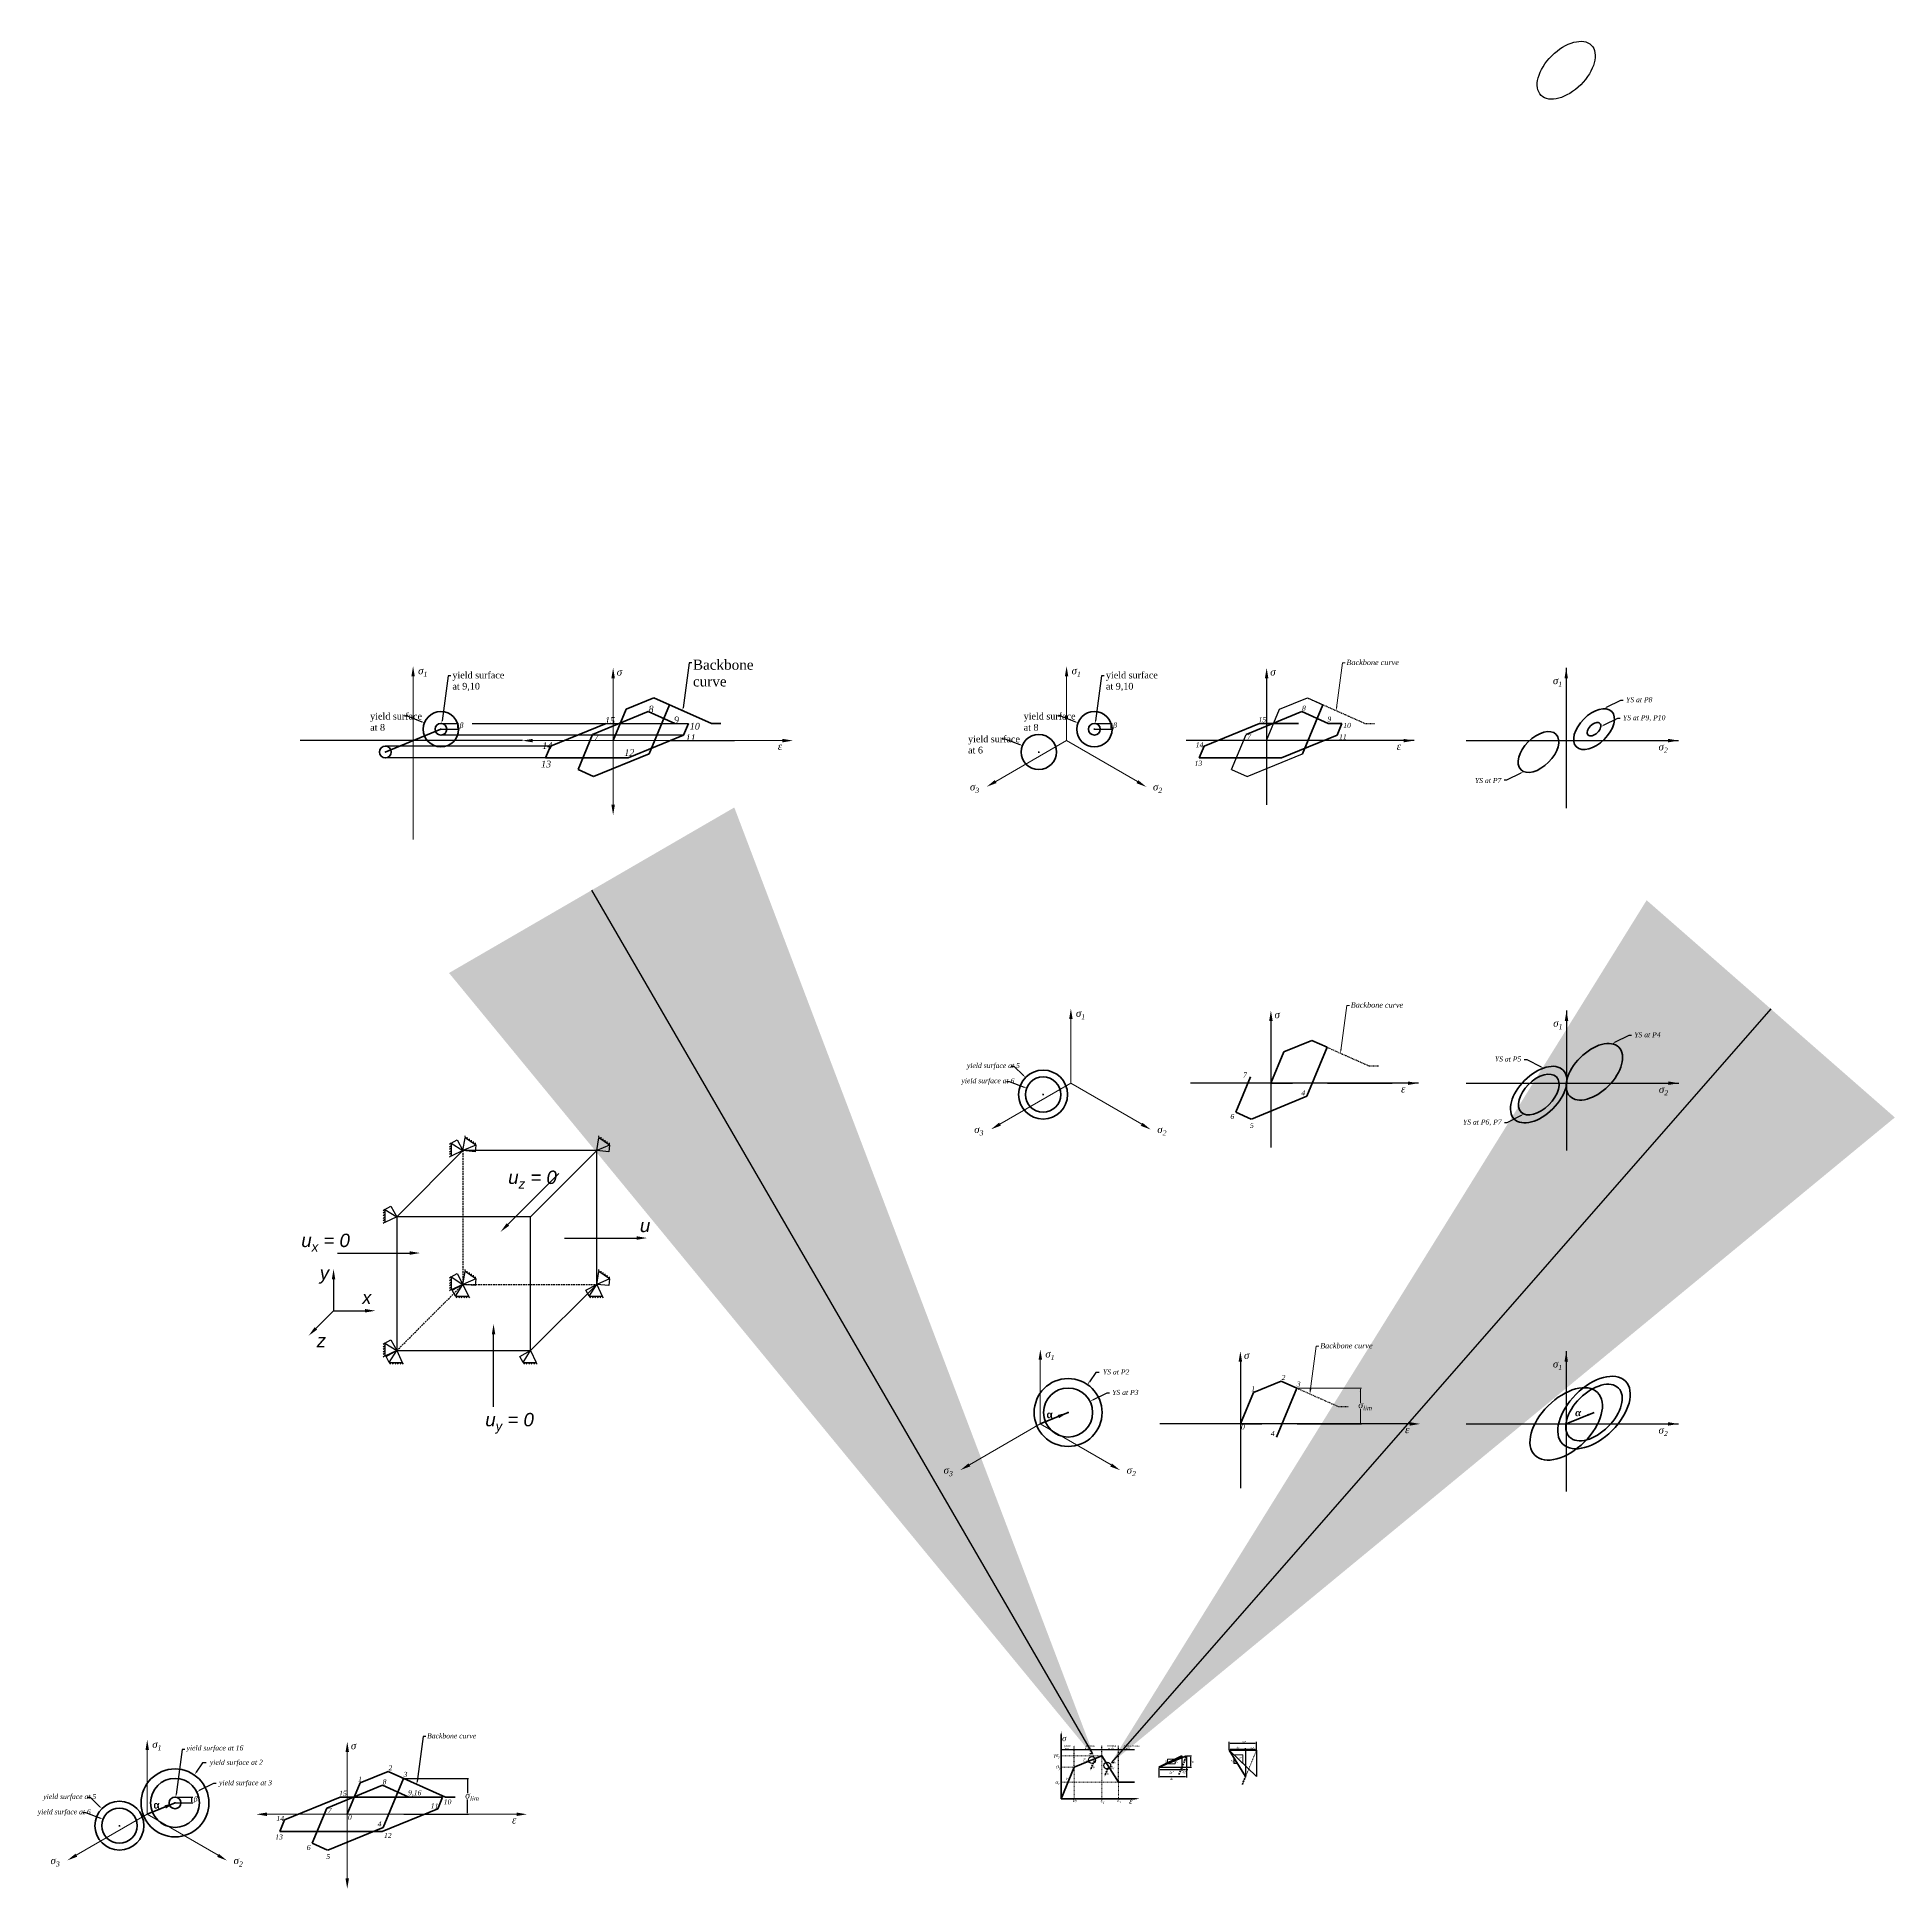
# Model space of a CAD drawing. Header units: inches. Extents: x -1038 to 587, y -1 to 567.
# Drawn here: x -16.4 to 261.4, y -0.7 to 276.1 of the extents above; entities that cross this region are included whole.
import ezdxf
from ezdxf import colors
from ezdxf.entities.mleader import LeaderData, LeaderLine
from ezdxf.math import Vec2, Vec3

# ---------------------------------------------------------------- set-up
doc = ezdxf.new("R2010")
doc.units = ezdxf.units.IN
doc.header["$MEASUREMENT"] = 0
doc.linetypes.add('DASHED2', pattern=[0.375, 0.25, -0.125])
doc.linetypes.add('DOT2', pattern=[0.125, 0, -0.125])
doc.styles.get("Standard").update_dxf_attribs({"font": 'timesi.ttf', "height": 0.5})

# ---------------------------------------------------------------- blocks, each defined once
blk = doc.blocks.new('*U7')
blk.add_line((0, 0), (0.2055530507552703, -0.2517981851443665))
blk = doc.blocks.new('*U8')
at = {"color": 0, "linetype": 'ByBlock', "lineweight": -2, "transparency": 16777216, "rotation": 270}
for p in [(45.54913603556682, 110.7803031798653), (45.54913603556682, 110.4026059021487), (45.54913603556682, 110.0249086244322), (45.54913603556682, 109.6472113467156), (45.54913603556682, 109.2695140689991), (45.54913603556682, 108.8918167912825)]:
    blk.add_blockref('*U7', p, dxfattribs=at)
blk = doc.blocks.new('*U9')
blk.add_line((0, 0), (0.2055530507552703, -0.2517981851443665))
blk = doc.blocks.new('*U10')
at = {"color": 0, "linetype": 'ByBlock', "lineweight": -2, "transparency": 16777216, "rotation": 270}
for p in [(35.64964109895516, 100.8808082432536), (35.64964109895516, 100.5031109655371), (35.64964109895516, 100.1254136878205), (35.64964109895516, 99.74771641010398), (35.64964109895516, 99.37001913238743), (35.64964109895516, 98.99232185467088)]:
    blk.add_blockref('*U9', p, dxfattribs=at)
blk = doc.blocks.new('*U11')
blk.add_line((0, 0), (0.2055530507552703, -0.2517981851443665))
blk = doc.blocks.new('*U12')
at = {"color": 0, "linetype": 'ByBlock', "lineweight": -2, "transparency": 16777216, "rotation": 270}
for p in [(35.64964109895516, 80.88080824325363), (35.64964109895516, 80.50311096553708), (35.64964109895516, 80.12541368782053), (35.64964109895516, 79.74771641010398), (35.64964109895516, 79.37001913238743), (35.64964109895516, 78.99232185467088)]:
    blk.add_blockref('*U11', p, dxfattribs=at)
blk = doc.blocks.new('*U13')
blk.add_line((0, 0), (0.2055530507552703, -0.2517981851443665))
blk = doc.blocks.new('*U14')
at = {"color": 0, "linetype": 'ByBlock', "lineweight": -2, "transparency": 16777216, "rotation": 270}
for p in [(45.54913603556682, 90.78030317986529), (45.54913603556682, 90.40260590214874), (45.54913603556682, 90.02490862443219), (45.54913603556682, 89.64721134671564), (45.54913603556682, 89.26951406899909), (45.54913603556682, 88.89181679128254)]:
    blk.add_blockref('*U13', p, dxfattribs=at)
blk = doc.blocks.new('*U15')
blk.add_line((0, 0), (0.2055530507552703, -0.2517981851443665))
blk = doc.blocks.new('*U16')
at = {"color": 0, "linetype": 'ByBlock', "lineweight": -2, "transparency": 16777216, "rotation": 270}
for p in [(86.80710453716301, 102.5677874198586), (86.80710453716301, 102.190090142142), (86.80710453716301, 101.8123928644255), (86.80710453716301, 101.4346955867089), (86.80710453716301, 101.0569983089924), (86.80710453716301, 100.6793010312758)]:
    blk.add_blockref('*U15', p, dxfattribs=at)
blk = doc.blocks.new('*U17')
blk.add_line((0, 0), (0.2055530507552703, -0.2517981851443665))
blk = doc.blocks.new('*U18')
at = {"color": 0, "linetype": 'ByBlock', "lineweight": -2, "transparency": 16777216, "rotation": 270}
for p in [(86.80710453716301, 102.5677874198586), (86.80710453716301, 102.190090142142), (86.80710453716301, 101.8123928644255), (86.80710453716301, 101.4346955867089), (86.80710453716301, 101.0569983089924), (86.80710453716301, 100.6793010312758)]:
    blk.add_blockref('*U17', p, dxfattribs=at)
blk = doc.blocks.new('*U19')
blk.add_line((0, 0), (0.2055530507552703, -0.2517981851443665))
blk = doc.blocks.new('*U20')
at = {"color": 0, "linetype": 'ByBlock', "lineweight": -2, "transparency": 16777216, "rotation": 270}
for p in [(86.80710453716301, 102.5677874198586), (86.80710453716301, 102.190090142142), (86.80710453716301, 101.8123928644255), (86.80710453716301, 101.4346955867089), (86.80710453716301, 101.0569983089924), (86.80710453716301, 100.6793010312758)]:
    blk.add_blockref('*U19', p, dxfattribs=at)
blk = doc.blocks.new('*U21')
blk.add_line((0, 0), (0.2055530507552703, -0.2517981851443665))
blk = doc.blocks.new('*U22')
at = {"color": 0, "linetype": 'ByBlock', "lineweight": -2, "transparency": 16777216, "rotation": 270}
for p in [(86.80710453716301, 102.5677874198586), (86.80710453716301, 102.190090142142), (86.80710453716301, 101.8123928644255), (86.80710453716301, 101.4346955867089), (86.80710453716301, 101.0569983089924), (86.80710453716301, 100.6793010312758)]:
    blk.add_blockref('*U21', p, dxfattribs=at)
blk = doc.blocks.new('*U23')
blk.add_line((0, 0), (0.2055530507552703, -0.2517981851443665))
blk = doc.blocks.new('*U24')
at = {"color": 0, "linetype": 'ByBlock', "lineweight": -2, "transparency": 16777216, "rotation": 270}
for p in [(101.3759971690367, 102.5677874198586), (101.3759971690367, 102.190090142142), (101.3759971690367, 101.8123928644255), (101.3759971690367, 101.4346955867089), (101.3759971690367, 101.0569983089924), (101.3759971690367, 100.6793010312758)]:
    blk.add_blockref('*U23', p, dxfattribs=at)
blk = doc.blocks.new('*U25')
blk.add_line((0, 0), (0.2055530507552703, -0.2517981851443665))
blk = doc.blocks.new('*U26')
at = {"color": 0, "linetype": 'ByBlock', "lineweight": -2, "transparency": 16777216, "rotation": 270}
for p in [(101.3759971690367, 102.5677874198586), (101.3759971690367, 102.190090142142), (101.3759971690367, 101.8123928644255), (101.3759971690367, 101.4346955867089), (101.3759971690367, 101.0569983089924), (101.3759971690367, 100.6793010312758)]:
    blk.add_blockref('*U25', p, dxfattribs=at)
blk = doc.blocks.new('*U27')
blk.add_line((0, 0), (0.2055530507552703, -0.2517981851443665))
blk = doc.blocks.new('*U28')
at = {"color": 0, "linetype": 'ByBlock', "lineweight": -2, "transparency": 16777216, "rotation": 270}
for p in [(101.3759971690367, 102.5677874198586), (101.3759971690367, 102.190090142142), (101.3759971690367, 101.8123928644255), (101.3759971690367, 101.4346955867089), (101.3759971690367, 101.0569983089924), (101.3759971690367, 100.6793010312758)]:
    blk.add_blockref('*U27', p, dxfattribs=at)
blk = doc.blocks.new('*U29')
blk.add_line((0, 0), (0.2055530507552703, -0.2517981851443665))
blk = doc.blocks.new('*U30')
at = {"color": 0, "linetype": 'ByBlock', "lineweight": -2, "transparency": 16777216, "rotation": 270}
for p in [(101.3759971690367, 102.5677874198586), (101.3759971690367, 102.190090142142), (101.3759971690367, 101.8123928644255), (101.3759971690367, 101.4346955867089), (101.3759971690367, 101.0569983089924), (101.3759971690367, 100.6793010312758)]:
    blk.add_blockref('*U29', p, dxfattribs=at)

msp = doc.modelspace()

# ---------------------------------------------------------------- linework, layer by layer
for p, q in [((45.09275145172637, 180.6574333413583), (44.18414385417836, 173.9339568494152)), ((45.49275145172638, 180.6574333413583), (45.09275145172637, 180.6574333413583)), ((81.13028069623175, 182.5728994680742), (80.22167309868374, 175.8494229761312)), ((81.53028069623176, 182.5728994680742), (81.13028069623175, 182.5728994680742)), ((142.8206782638999, 180.6574333413583), (141.9120706663518, 173.9339568494152)), ((143.2206782638999, 180.6574333413583), (142.8206782638999, 180.6574333413583)), ((35.69951180371694, 169.2619524906589), (44.0131659270258, 172.66876153633)), ((38.54834447369822, 174.6472833748621), (38.94834447369823, 174.6472833748621)), ((38.94834447369823, 174.6472833748621), (41.18093566728933, 173.775143957167)), ((43.92316592702579, 172.66876153633), (44.1031659270258, 172.66876153633)), ((43.92316592702579, 172.66876153633), (44.1031659270258, 172.66876153633)), ((43.92316592702579, 172.66876153633), (44.1031659270258, 172.66876153633)), ((44.0131659270258, 172.57876153633), (44.0131659270258, 172.75876153633)), ((44.0131659270258, 172.57876153633), (44.0131659270258, 172.75876153633)), ((44.0131659270258, 172.57876153633), (44.0131659270258, 172.75876153633)), ((44.0756659270258, 172.66876153633), (46.65608451949728, 172.66876153633)), ((44.22983617126445, 173.5317953604574), (46.65608451949728, 173.5317953604574)), ((46.47608451949728, 173.3517953604575), (46.47608451949728, 172.84876153633)), ((48.69618585691205, 173.5317953604574), (78.99495899935275, 173.5454575188671)), ((68.72166743965201, 173.5454575188671), (74.53324647558779, 173.5454575188671)), ((78.99495899935275, 173.5454575188671), (81.03760456957511, 173.5454575188671)), ((136.2762712858717, 174.6472833748621), (136.6762712858717, 174.6472833748621)), ((136.6762712858717, 174.6472833748621), (138.9088624794628, 173.775143957167)), ((141.6510927391993, 172.66876153633), (141.8310927391993, 172.66876153633)), ((141.6510927391993, 172.66876153633), (141.8310927391993, 172.66876153633)), ((141.6510927391993, 172.66876153633), (141.8310927391993, 172.66876153633)), ((141.7410927391993, 172.57876153633), (141.7410927391993, 172.75876153633)), ((141.7410927391993, 172.57876153633), (141.7410927391993, 172.75876153633)), ((141.7410927391993, 172.57876153633), (141.7410927391993, 172.75876153633)), ((141.8035927391993, 172.66876153633), (144.3840113316708, 172.66876153633)), ((141.9577629834379, 173.5317953604574), (144.3840113316708, 173.5317953604574)), ((144.2040113316708, 173.3517953604575), (144.2040113316708, 172.84876153633)), ((56.19617642646597, 170.9653570134944), (22.9500897007656, 170.9653570134944)), ((60.40779314189822, 170.1385582490564), (35.69951500503833, 170.1386484731902)), ((80.3112066631862, 171.7921557779325), (44.01316810618317, 171.7920655537956)), ((78.25514697523047, 170.9653570134944), (87.91222160014195, 170.9653570134945)), ((85.95785911918634, 170.9653570134944), (86.46766561037845, 170.9653570134944)), ((127.9626171625629, 171.2404743291911), (128.3626171625629, 171.2404743291911)), ((128.3626171625629, 171.2404743291911), (130.595208356154, 170.368334911496)), ((59.68139523550931, 168.3852565081218), (35.69951180371709, 168.3852565081219)), ((133.3374386158904, 169.2619524906589), (133.5174386158904, 169.2619524906589)), ((133.3374386158904, 169.261952490659), (133.5174386158904, 169.261952490659)), ((133.4274386158904, 169.1719524906589), (133.4274386158904, 169.3519524906589)), ((133.4274386158904, 169.171952490659), (133.4274386158904, 169.351952490659)), ((129.2926049908542, 122.29979736483), (129.6926049908542, 122.29979736483)), ((129.6926049908542, 122.29979736483), (131.157688019403, 120.8744956102534)), ((128.6041260062663, 120.0208071867901), (129.0041260062662, 120.0208071867901)), ((129.0041260062662, 120.0208071867901), (131.2367171998573, 119.148667769095)), ((176.6245826311073, 119.7456898710934), (186.2816572560188, 119.7456898710934)), ((184.3272947750632, 119.7456898710934), (184.8371012662553, 119.7456898710934)), ((133.9789474595938, 118.0422853482579), (134.1589474595938, 118.0422853482579)), ((133.9789474595938, 118.0422853482579), (134.1589474595938, 118.0422853482579)), ((134.0689474595938, 117.9522853482579), (134.0689474595938, 118.1322853482579)), ((134.0689474595938, 117.9522853482579), (134.0689474595938, 118.1322853482579)), ((45.54913603556682, 110.7803031798653), (46.4315106991476, 111.270167862513)), ((46.4315106991476, 111.270167862513), (47.31388452375635, 109.6634112439164)), ((47.31388452375635, 109.6634112439164), (47.63174301768235, 111.584501305757)), ((49.2324200811489, 110.488642204421), (47.63174301768235, 111.584501305757)), ((67.31388452375634, 109.6634112439164), (67.63174301768234, 111.584501305757)), ((69.23242008114889, 110.488642204421), (67.63174301768234, 111.584501305757)), ((37.41438958714468, 99.76391630730478), (47.31388452375635, 109.6634112439164)), ((45.54913603556682, 110.7803031798653), (45.54913603556682, 108.8404386919464)), ((45.54913603556682, 110.7803031798653), (47.31388452375635, 109.6634112439164)), ((47.31388452375635, 109.6634112439164), (45.54913603556682, 108.8404386919464)), ((49.2324200811489, 110.488642204421), (47.31388452375635, 109.6634112439164)), ((67.31388452375634, 109.6634112439164), (47.31388452375635, 109.6634112439164)), ((49.13816445386386, 109.4838196673728), (47.31388452375635, 109.6634112439164)), ((49.2324200811489, 110.488642204421), (49.13816445386386, 109.4838196673728)), ((57.41438958714468, 99.76391630730478), (67.31388452375634, 109.6634112439164)), ((69.23242008114889, 110.488642204421), (67.31388452375634, 109.6634112439164)), ((67.31388452375634, 89.66341124391644), (67.31388452375634, 109.6634112439164)), ((69.13816445386385, 109.4838196673728), (67.31388452375634, 109.6634112439164)), ((69.23242008114889, 110.488642204421), (69.13816445386385, 109.4838196673728)), ((61.66979420435034, 106.2557369725866), (54.03296681558113, 98.61890958381743)), ((35.64964109895516, 100.8808082432536), (36.53201576253593, 101.3706729259013)), ((35.64964109895516, 100.8808082432536), (35.64964109895516, 98.94094375533473)), ((35.64964109895516, 100.8808082432536), (37.41438958714468, 99.76391630730478)), ((36.53201576253593, 101.3706729259013), (37.41438958714468, 99.76391630730478)), ((37.41438958714468, 99.76391630730478), (35.64964109895516, 98.94094375533473)), ((37.41438958714468, 99.76391630730478), (37.41438958714468, 79.76391630730478)), ((57.41438958714468, 99.76391630730478), (37.41438958714468, 99.76391630730478)), ((57.41438958714468, 79.76391630730478), (57.41438958714468, 99.76391630730478)), ((62.49339805074692, 96.59956691723181), (73.29350291744663, 96.59956691723181)), ((28.5657633954948, 94.35763137225467), (39.36586826219451, 94.35763137225467)), ((45.54913603556682, 90.78030317986529), (46.4315106991476, 91.27016786251298)), ((45.54913603556682, 90.78030317986529), (45.54913603556682, 88.84043869194639)), ((45.54913603556682, 90.78030317986529), (47.31388452375635, 89.66341124391644)), ((47.31388452375635, 89.66341124391644), (45.54913603556682, 88.84043869194639)), ((45.70712790515982, 88.7810374193077), (47.31388452375635, 89.66341124391644)), ((46.19699258780751, 87.89866275572692), (47.31388452375635, 89.66341124391644)), ((46.4315106991476, 91.27016786251298), (47.31388452375635, 89.66341124391644)), ((47.31388452375635, 89.66341124391644), (47.63174301768235, 91.58450130575696)), ((49.2324200811489, 90.48864220442098), (47.31388452375635, 89.66341124391644)), ((47.31388452375635, 89.66341124391644), (48.1368570757264, 87.89866275572692)), ((49.13816445386386, 89.48381966737281), (47.31388452375635, 89.66341124391644)), ((49.2324200811489, 90.48864220442098), (47.63174301768235, 91.58450130575696)), ((49.2324200811489, 90.48864220442098), (49.13816445386386, 89.48381966737281)), ((57.41438958714468, 79.76391630730478), (67.31388452375634, 89.66341124391644)), ((65.70712790515981, 88.7810374193077), (67.31388452375634, 89.66341124391644)), ((66.1969925878075, 87.89866275572692), (67.31388452375634, 89.66341124391644)), ((67.31388452375634, 89.66341124391644), (67.63174301768234, 91.58450130575696)), ((69.23242008114889, 90.48864220442098), (67.31388452375634, 89.66341124391644)), ((67.31388452375634, 89.66341124391644), (68.1368570757264, 87.89866275572692)), ((69.13816445386385, 89.48381966737281), (67.31388452375634, 89.66341124391644)), ((69.23242008114889, 90.48864220442098), (67.63174301768234, 91.58450130575696)), ((69.23242008114889, 90.48864220442098), (69.13816445386385, 89.48381966737281)), ((46.19699258780751, 87.89866275572692), (45.70712790515982, 88.7810374193077)), ((46.19699258780751, 87.89866275572692), (48.1368570757264, 87.89866275572692)), ((66.1969925878075, 87.89866275572692), (65.70712790515981, 88.7810374193077)), ((66.1969925878075, 87.89866275572692), (68.1368570757264, 87.89866275572692)), ((35.64964109895516, 80.88080824325363), (36.53201576253593, 81.37067292590132)), ((35.64964109895516, 80.88080824325363), (35.64964109895516, 78.94094375533473)), ((35.64964109895516, 80.88080824325363), (37.41438958714468, 79.76391630730478)), ((36.53201576253593, 81.37067292590132), (37.41438958714468, 79.76391630730478)), ((51.89086524525533, 71.37927343971575), (51.89086524525533, 82.17937830641546)), ((37.41438958714468, 79.76391630730478), (35.64964109895516, 78.94094375533473)), ((35.80763296854815, 78.88154248269603), (37.41438958714468, 79.76391630730478)), ((36.29749765119584, 77.99916781911526), (35.80763296854815, 78.88154248269603)), ((36.29749765119584, 77.99916781911526), (37.41438958714468, 79.76391630730478)), ((36.29749765119584, 77.99916781911526), (38.23736213911474, 77.99916781911526)), ((37.41438958714468, 79.76391630730478), (57.41438958714468, 79.76391630730478)), ((37.41438958714468, 79.76391630730478), (38.23736213911474, 77.99916781911526)), ((55.80763296854815, 78.88154248269603), (57.41438958714468, 79.76391630730478)), ((56.29749765119584, 77.99916781911526), (55.80763296854815, 78.88154248269603)), ((56.29749765119584, 77.99916781911526), (57.41438958714468, 79.76391630730478)), ((56.29749765119584, 77.99916781911526), (58.23736213911474, 77.99916781911526)), ((57.41438958714468, 79.76391630730478), (58.23736213911474, 77.99916781911526)), ((137.7221367860067, 70.51081984621112), (137.9021367860067, 70.51081984621112)), ((137.7221367860067, 70.51081984621112), (137.9021367860067, 70.51081984621112)), ((137.7221367860067, 70.51081984621115), (137.9021367860067, 70.51081984621115)), ((137.8121367860067, 70.42081984621112), (137.8121367860067, 70.60081984621112)), ((137.8121367860067, 70.42081984621112), (137.8121367860067, 70.60081984621112)), ((137.8121367860067, 70.42081984621115), (137.8121367860067, 70.60081984621115)), ((172.0541178342113, 68.80741532337561), (181.7111924591228, 68.80741532337561)), ((179.7568299781672, 68.80741532337561), (180.2666364693593, 68.80741532337561)), ((5.332544904482425, 20.13776720922978), (4.423937306934423, 13.41429071728673)), ((5.732544904482425, 20.13776720922977), (5.332544904482425, 20.13776720922978)), ((41.3700741489878, 22.05323333594568), (40.4614665514398, 15.32975684400263)), ((41.7700741489878, 22.05323333594567), (41.3700741489878, 22.05323333594568)), ((136.7764802083249, 20.12190106140321), (138.7203201600888, 20.12190106140321)), ((138.7203201600889, 20.12190106140326), (147.7451449148029, 20.12190106140324)), ((161.8830408912129, 20.07168416131808), (161.8830408912129, 21.2593023330209)), ((162.0630408912129, 21.07930233302091), (165.7993584577357, 21.07930233302091)), ((162.0630408912129, 20.18312848584469), (165.7993584577357, 20.18312848584469)), ((164.3467629812892, 20.07168416131809), (164.3467629812892, 20.31505013847413)), ((165.9793584577357, 20.07168416131808), (165.9793584577357, 21.2593023330209)), ((8.387670961535555, 18.11677599758284), (7.430016749617874, 16.7345817761404)), ((8.887670961535557, 18.11677599758284), (8.387670961535555, 18.11677599758284)), ((151.3775463912925, 17.40296657417919), (151.3775463912925, 16.95376904504003)), ((151.3775463912925, 17.40296657417919), (151.3775463912925, 15.92219742820959)), ((151.5575463912925, 17.13376904504003), (154.6486481061725, 17.13376904504003)), ((154.8286481061726, 17.40296657417919), (154.8286481061726, 16.95376904504003)), ((154.8286481061726, 17.40296657417919), (154.8286481061726, 16.94989992364123)), ((155.0086481061726, 17.12989992364123), (155.3543734529469, 17.12989992364123)), ((155.5343734529469, 17.40296657417919), (155.5343734529469, 16.94989992364123)), ((155.5343734529469, 17.40296657417919), (155.5343734529469, 15.92219742820959)), ((155.5343734529469, 17.12989992364123), (155.7143734529469, 17.12989992364123)), ((155.596873452947, 19.1688710970147), (156.2759683583247, 19.1688710970147)), ((155.596873452947, 17.46546657417919), (156.2759683583247, 17.46546657417919)), ((156.0959683583247, 18.98887109701471), (156.0959683583247, 17.64546657417919)), ((162.6025642191193, 18.85834712349368), (162.6025642191193, 18.03889180094677)), ((163.114901936251, 18.03889180094677), (162.6025642191193, 18.03889180094677)), ((10.02280863653867, 15.06378936506982), (7.878279895468981, 13.98046037459669)), ((10.42280863653868, 15.06378936506982), (10.02280863653867, 15.06378936506982)), ((38.49494042798652, 15.81072641849272), (48.15201505289801, 15.81072641849272)), ((47.972015052898, 15.63072641849272), (47.972015052898, 13.60139418881064)), ((151.5575463912925, 16.10219742820959), (155.3543734529469, 16.10219742820959)), ((-8.837037212266583, 12.9997983751025), (-8.437037212266585, 12.9997983751025)), ((-8.437037212266585, 12.9997983751025), (-6.971954183717768, 11.57449662052594)), ((4.162959379781852, 12.14909540420144), (4.342959379781853, 12.14909540420144)), ((4.162959379781859, 12.14909540420144), (4.342959379781861, 12.14909540420144)), ((4.162959379781864, 12.14909540420147), (4.342959379781863, 12.14909540420147)), ((4.252959379781853, 12.05909540420144), (4.252959379781852, 12.23909540420144)), ((4.252959379781862, 12.05909540420144), (4.252959379781861, 12.23909540420144)), ((4.252959379781863, 12.05909540420148), (4.252959379781863, 12.23909540420147)), ((4.315459379781865, 12.14909540420146), (6.895877972253346, 12.14909540420146)), ((4.469629624020523, 13.01212922832892), (6.895877972253346, 13.01212922832892)), ((6.715877972253345, 12.83212922832892), (6.715877972253345, 12.32909540420146)), ((47.972015052898, 10.62569088136594), (47.972015052898, 12.65502311104802)), ((-9.525516196854554, 10.72080819706261), (-9.125516196854552, 10.72080819706261)), ((-9.125516196854552, 10.72080819706261), (-6.892925003263465, 9.84866877936754)), ((-4.150694743526997, 8.742286358530395), (-3.970694743526996, 8.742286358530393)), ((-4.150694743526989, 8.742286358530427), (-3.970694743526989, 8.742286358530428)), ((-4.060694743526995, 8.652286358530393), (-4.060694743526998, 8.832286358530395)), ((-4.060694743526987, 8.652286358530429), (-4.060694743526987, 8.832286358530428)), ((38.49494042798652, 10.44569088136593), (48.15201505289801, 10.44569088136594)), ((46.19765257194241, 10.44569088136593), (46.7074590631345, 10.44569088136593))]:
    msp.add_line(p, q)
at = {"lineweight": 15}
for p, q in [((178.8582075084052, 182.5728994680742), (177.9495999108572, 175.8494229761311)), ((179.2582075084053, 182.5728994680742), (178.8582075084052, 182.5728994680742)), ((179.4997163521086, 131.3532323256732), (178.5911087545606, 124.6297558337301)), ((179.8997163521086, 131.3532323256732), (179.4997163521086, 131.3532323256732)), ((174.9292515552126, 80.41495777795535), (174.0206439576646, 73.6914812860123)), ((175.3292515552127, 80.41495777795535), (174.9292515552126, 80.41495777795535)), ((172.0541178342113, 74.17245086050241), (181.7111924591228, 74.17245086050241)), ((181.5311924591228, 73.9924508605024), (181.5311924591228, 71.9631186308203)), ((181.5311924591228, 68.98741532337561), (181.5311924591228, 71.01674755305771)), ((152.6517746025629, 17.98762591975917), (153.8011332845427, 17.98762591975917)), ((153.8011332845427, 18.45861563095139), (153.8011332845427, 17.98762591975917))]:
    msp.add_line(p, q, dxfattribs=at)
at = {"lineweight": 25}
for p, q in [((212.3013874909406, 181.8319993566181), (212.3013874909406, 160.8789884453843)), ((167.5003274048364, 180.5582139090644), (167.5003274048364, 161.3725001179245)), ((220.4273312498726, 176.9809093733488), (218.2828025088028, 175.8975803828757)), ((220.8273312498725, 176.9809093733488), (220.4273312498726, 176.9809093733488)), ((219.9585575240716, 174.2889610238557), (217.8140287830019, 173.2056320333826)), ((220.3585575240716, 174.2889610238557), (219.9585575240716, 174.2889610238557)), ((189.5488473690102, 170.9653570134944), (155.4784247724687, 170.9653570134944)), ((197.317229292566, 170.9653570134945), (229.095973578384, 170.9653570134944)), ((212.3013874909406, 170.9653570134944), (212.3013874909406, 167.5360994401442)), ((212.3013874909406, 170.9653570134944), (215.5311859176795, 170.9653570134944)), ((212.3013874909406, 170.9653570134944), (215.5311859176795, 170.9653570134944)), ((212.3013874909406, 170.9653570134944), (215.5311859176795, 170.9653570134944)), ((212.3013874909406, 170.9653570134945), (212.3013874909406, 167.5360994401442)), ((212.3013874909406, 170.9653570134945), (215.5311859176795, 170.9653570134945)), ((212.3013874909406, 170.9653570134945), (215.5311859176795, 170.9653570134945)), ((212.3013874909406, 170.9653570134945), (215.5311859176795, 170.9653570134945)), ((212.3013874909406, 170.9653570134944), (212.3013874909406, 167.5360994401442)), ((212.3013874909406, 170.9653570134944), (215.5311859176795, 170.9653570134944)), ((212.3013874909406, 170.9653570134944), (215.5311859176795, 170.9653570134944)), ((212.3013874909406, 170.9653570134944), (215.5311859176795, 170.9653570134944)), ((212.3013874909406, 170.9653570134945), (212.3013874909406, 167.5360994401442)), ((212.3013874909406, 170.9653570134945), (215.5311859176795, 170.9653570134945)), ((212.3013874909406, 170.9653570134945), (215.5311859176795, 170.9653570134945)), ((212.3013874909406, 170.9653570134945), (215.5311859176795, 170.9653570134945)), ((203.0156438575667, 165.081191409663), (203.4156438575667, 165.081191409663)), ((203.4156438575667, 165.081191409663), (205.5601725986365, 166.1645204001361)), ((212.3475381177395, 130.6123322142171), (212.3475381177395, 109.6593213029833)), ((168.1418362485398, 129.3385467666634), (168.1418362485398, 110.1528329755234)), ((221.6542156273581, 126.8905577965683), (219.5096868862884, 125.8072288060952)), ((222.0542156273581, 126.8905577965683), (221.6542156273581, 126.8905577965683)), ((205.9949012389087, 123.269113365164), (206.3949012389086, 123.269113365164)), ((206.3949012389086, 123.269113365164), (208.5394299799784, 122.1857843746909)), ((190.1903562127136, 119.7456898710934), (156.1199336161721, 119.7456898710934)), ((168.1418362485398, 119.7456898710934), (171.3716346752787, 119.7456898710934)), ((197.3633799193648, 119.7456898710934), (229.1421242051828, 119.7456898710934)), ((212.3475381177395, 119.7456898710934), (212.3475381177395, 116.3164322977432)), ((212.3475381177395, 119.7456898710934), (215.5773365444783, 119.7456898710934)), ((212.3475381177395, 119.7456898710934), (215.5773365444783, 119.7456898710934)), ((212.3475381177395, 119.7456898710934), (215.5773365444783, 119.7456898710934)), ((212.3475381177395, 119.7456898710934), (212.3475381177395, 116.3164322977432)), ((212.3475381177395, 119.7456898710934), (215.5773365444783, 119.7456898710934)), ((212.3475381177395, 119.7456898710934), (215.5773365444783, 119.7456898710934)), ((212.3475381177395, 119.7456898710934), (215.5773365444783, 119.7456898710934)), ((203.4617944843656, 113.861524267262), (205.6063232254353, 114.9448532577351)), ((203.0617944843656, 113.861524267262), (203.4617944843656, 113.861524267262)), ((163.5713714516438, 78.40027221894559), (163.5713714516438, 59.21455842780563)), ((212.3013874909407, 79.67405766649932), (212.3013874909407, 58.72104675526546)), ((141.9468483677604, 76.47850043959251), (140.9891941558427, 75.09630621815008)), ((142.4468483677604, 76.47850043959252), (141.9468483677604, 76.47850043959251)), ((143.5819860427635, 73.4255138070795), (141.4374573016938, 72.34218481660636)), ((143.9819860427635, 73.4255138070795), (143.5819860427635, 73.4255138070795)), ((188.8919568788741, 68.80741532337561), (151.5494688192761, 68.80741532337561)), ((163.5713714516438, 68.80741532337561), (166.8011698783827, 68.80741532337561)), ((197.317229292566, 68.80741532337564), (229.095973578384, 68.80741532337561)), ((212.3013874909407, 68.80741532337564), (212.3013874909407, 65.3781577500254)), ((212.3013874909407, 68.80741532337564), (215.5311859176795, 68.80741532337564)), ((212.3013874909407, 68.80741532337564), (215.5311859176795, 68.80741532337564)), ((212.3013874909407, 68.80741532337564), (215.5311859176795, 68.80741532337564))]:
    msp.add_line(p, q, dxfattribs=at)
at = {"lineweight": 18}
for p, q in [((39.85633886537138, 180.5582139090644), (39.85633886537138, 156.17322360256)), ((69.77240059266296, 180.5582139090644), (69.77240059266296, 161.3725001179245)), ((137.5842656775449, 180.5582139090644), (137.5842656775449, 170.9653570134944)), ((95.09298601989323, 170.9653570134944), (57.75049796029526, 170.9653570134944)), ((137.5842656775449, 170.9653570134944), (126.9817325355059, 164.8439816498463)), ((137.5842656775449, 170.9653570134944), (148.1867988195839, 164.8439816498463)), ((138.2257745212482, 129.3385467666634), (138.2257745212482, 119.7456898710934)), ((138.2257745212482, 119.7456898710934), (127.6232413792092, 113.6243145074453)), ((138.2257745212482, 119.7456898710934), (148.8283076632872, 113.6243145074453)), ((133.6553097243523, 78.40027221894559), (133.6553097243523, 68.80741532337561)), ((133.6553097243523, 68.80741532337561), (123.0527765823133, 62.68603995972747)), ((133.6553097243523, 68.80741532337561), (144.2578428663913, 62.68603995972747)), ((0.09613231812744516, 20.03854777693591), (0.09613231812744516, 10.44569088136593)), ((30.01219404541902, 20.03854777693591), (30.01219404541902, 0.8528339857959537)), ((0.09613231812744338, 10.44569088136593), (-10.50640082391154, 4.324315517717798)), ((0.09613231812744694, 10.44569088136593), (10.69866546016643, 4.324315517717798)), ((55.33277947264929, 10.44569088136593), (17.99029141305132, 10.44569088136593))]:
    msp.add_line(p, q, dxfattribs=at)
at = {"lineweight": 40}
for p, q in [((66.70960629256061, 171.902612008807), (75.02326041586946, 175.309421054478)), ((75.02326041586946, 175.309421054478), (78.99495899935275, 173.5454575188671)), ((75.15859865296949, 169.0071305220387), (78.19264697523045, 176.3303925506212)), ((172.886525465143, 169.0071305220387), (175.9205737874039, 176.3303925506212)), ((172.886525465143, 169.0071305220387), (175.9205737874039, 176.3303925506212)), ((35.69929162927201, 169.2618622665193), (44.0131659270258, 172.66876153633)), ((60.40779314189822, 170.1385582490564), (68.72166743965201, 173.5454575188671)), ((80.3112066631862, 171.7921557779325), (81.03760456957511, 173.5454575188671)), ((59.68139523550931, 168.3852565081218), (60.40779314189822, 170.1385582490564)), ((64.52154076945646, 166.6212929725109), (66.70960629256061, 171.902612008807)), ((71.99733236543241, 168.3852565081218), (80.3112066631862, 171.7921557779325)), ((59.68139523550931, 168.3852565081218), (71.99733236543238, 168.3852565081218)), ((66.84494452966064, 165.6003214763677), (75.15859865296949, 169.0071305220387)), ((64.52154076945646, 166.6212929725109), (66.8411201386055, 165.5910905694005)), ((170.0856762003039, 124.437523288495), (174.2425032619583, 126.1409278113305)), ((173.5280343088463, 117.7874633796377), (176.5620826311073, 125.1107254082202)), ((173.5280343088463, 117.7874633796377), (176.5620826311073, 125.1107254082202)), ((173.5280343088463, 117.7874633796377), (176.5620826311073, 125.1107254082202)), ((174.2425032619583, 126.1409278113305), (176.5620826311072, 125.1107254082202)), ((168.1418362485398, 119.7456898710934), (170.0856762003039, 124.437523288495)), ((26.94939974531666, 11.38294587667846), (35.26305386862551, 14.7897549223495)), ((35.26305386862551, 14.7897549223495), (39.23475245210879, 13.02579138673855)), ((35.39839210572555, 8.487464389910183), (38.43244042798651, 15.81072641849271)), ((20.64758659465429, 9.618892116927864), (28.96146089240806, 13.02579138673855)), ((24.76133422221252, 6.101626840382359), (26.94939974531666, 11.38294587667846)), ((28.96146089240805, 13.02579138673855), (44.27423325544036, 13.02579138673855)), ((35.23396105129768, 7.865590375993314), (43.54783534905145, 11.272489645804)), ((43.54783534905145, 11.272489645804), (44.27423325544036, 13.02579138673855)), ((19.92118868826537, 7.865590375993314), (20.64758659465429, 9.618892116927864)), ((27.0847379824167, 5.080655344239148), (35.39839210572555, 8.487464389910183)), ((19.92118868826537, 7.865590375993314), (35.23396105129768, 7.865590375993315)), ((24.76133422221252, 6.101626840382359), (27.08091359136156, 5.071424437272023))]:
    msp.add_line(p, q, dxfattribs=at)
at = {"lineweight": 70}
for p, q in [((69.77240059266296, 170.9653570134944), (71.716240544427, 175.6571904308961)), ((71.716240544427, 175.6571904308961), (75.8730676060814, 177.3605949537316)), ((75.8730676060814, 177.3605949537316), (84.46314083602329, 173.5454575188671)), ((84.46314083602329, 173.5454575188671), (85.89535911918634, 173.5454575188671)), ((133.6553097243523, 68.80741532337561), (137.8121367860067, 70.51081984621112)), ((161.8830408912129, 20.00918416131808), (164.3467629812892, 16.06859944057546)), ((31.95603399718306, 15.13752429876754), (36.11286105883747, 16.84092882160305)), ((36.11286105883747, 16.84092882160305), (44.70293428877935, 13.02579138673855)), ((136.7764802083248, 12.77363315677758), (138.7203201600888, 17.46546657417919)), ((138.7203201600888, 17.46546657417919), (142.8771472217432, 19.1688710970147)), ((142.8771472217432, 19.1688710970147), (145.3408693118195, 15.22828637627208)), ((151.3775463912925, 17.46546657417919), (155.5343734529469, 19.1688710970147)), ((30.01219404541902, 10.44569088136593), (31.95603399718306, 15.13752429876754)), ((145.3408693118195, 15.22828637627208), (147.7451449148029, 15.22828637627208)), ((0.09613231812744516, 10.44569088136594), (4.252959379781856, 12.14909540420145)), ((44.70293428877935, 13.02579138673855), (46.1351525719424, 13.02579138673856))]:
    msp.add_line(p, q, dxfattribs=at)
at = {"lineweight": 53}
for p, q in [((164.4375331047341, 171.902612008807), (172.7511872280429, 175.309421054478)), ((172.7511872280429, 175.309421054478), (176.7228858115262, 173.5454575188671)), ((158.1357199540717, 170.1385582490564), (166.4495942518255, 173.5454575188671)), ((166.4495942518255, 173.5454575188671), (172.2611732877613, 173.5454575188671)), ((176.7228858115262, 173.5454575188671), (178.7655313817486, 173.5454575188671)), ((178.0391334753597, 171.7921557779325), (178.7655313817486, 173.5454575188671)), ((157.4093220476828, 168.3852565081218), (158.1357199540717, 170.1385582490564)), ((169.7252591776059, 168.3852565081218), (178.0391334753597, 171.7921557779325)), ((157.4093220476828, 168.3852565081218), (169.7252591776059, 168.3852565081218)), ((162.8909764253333, 115.4016258301099), (165.0790419484375, 120.6829448664059)), ((165.2143801855375, 114.3806543339666), (173.5280343088463, 117.7874633796377)), ((162.8909764253333, 115.4016258301099), (165.2105557944824, 114.3714234269995)), ((165.5152114034079, 73.4992487407772), (169.6720384650623, 75.20265326361272)), ((169.6720384650623, 75.20265326361272), (171.9916178342113, 74.17245086050241)), ((163.5713714516438, 68.80741532337561), (165.5152114034079, 73.4992487407772)), ((168.9575695119504, 66.84918883191986), (171.9916178342113, 74.17245086050241))]:
    msp.add_line(p, q, dxfattribs=at)
at = {"lineweight": 30}
for p, q in [((167.5003274048364, 170.9653570134944), (169.4441673566005, 175.657190430896)), ((169.4441673566005, 175.657190430896), (173.6009944182549, 177.3605949537315)), ((172.886525465143, 169.0071305220387), (175.9205737874039, 176.3303925506212)), ((173.6009944182549, 177.3605949537315), (175.9205737874039, 176.3303925506212)), ((162.2494675816299, 166.6212929725109), (164.4375331047341, 171.902612008807)), ((164.5728713418341, 165.6003214763676), (172.886525465143, 169.0071305220387)), ((162.2494675816299, 166.6212929725109), (164.569046950779, 165.5910905694005)), ((161.8830408912129, 20.00918416131808), (165.9793584577358, 20.00918416131808)), ((164.3467629812892, 20.00918416131808), (164.3467629812892, 16.06859944057546)), ((165.9793584577357, 20.00918416131808), (165.9793584577357, 16.06859944057546)), ((151.3775463912925, 17.46546657417919), (155.5343734529469, 17.46546657417919)), ((154.8286481061726, 19.1688710970147), (154.8286481061726, 17.46546657417919)), ((155.5343734529469, 19.1688710970147), (155.5343734529469, 17.46546657417919))]:
    msp.add_line(p, q, dxfattribs=at)
at = {"linetype": 'DASHED2', "lineweight": 25, "ltscale": 0.2}
for p, q in [((173.6009944182549, 177.3605949537315), (182.1910676481968, 173.5454575188671)), ((182.1910676481968, 173.5454575188671), (183.6232859313598, 173.5454575188671)), ((174.2425032619583, 126.1409278113305), (182.8325764919001, 122.325790376466)), ((182.8325764919001, 122.325790376466), (184.2647947750632, 122.325790376466)), ((169.6720384650623, 75.20265326361272), (178.2621116950042, 71.38751582874823)), ((178.2621116950042, 71.38751582874823), (179.6943299781672, 71.38751582874823))]:
    msp.add_line(p, q, dxfattribs=at)
at = {"lineweight": 0}
msp.add_line((168.1418362485398, 119.7456898710934), (168.1418362485398, 122.899036917577), dxfattribs=at)
at = {"linetype": 'DASHED2'}
for p, q in [((47.31388452375635, 109.6634112439164), (47.31388452375635, 89.66341124391644)), ((37.41438958714468, 79.76391630730478), (47.31388452375635, 89.66341124391644)), ((47.31388452375635, 89.66341124391644), (67.31388452375634, 89.66341124391644))]:
    msp.add_line(p, q, dxfattribs=at)
at = {"linetype": 'ByBlock'}
for p, q in [((27.9631462612133, 90.4262230983011), (27.9631462612133, 85.72534181515289)), ((25.32877456518402, 83.09097011912364), (27.9631462612133, 85.72534181515289)), ((27.9631462612133, 85.72534181515289), (32.68876792417899, 85.72534181515287))]:
    msp.add_line(p, q, dxfattribs=at)
at = {"lineweight": 50}
msp.add_line((212.3013874909407, 68.80741532337564), (216.4582145525951, 70.51081984621115), dxfattribs=at)
at = {"lineweight": 35}
for p in [(136.7764802083248, 22.36649005234755), (147.7451449148029, 12.77363315677758)]:
    msp.add_line(p, (136.7764802083248, 12.77363315677758), dxfattribs=at)
at = {"linetype": 'DOT2', "ltscale": 0.2}
for p, q in [((138.7203201600888, 17.46546657417917), (138.7203201600888, 20.68502183487544)), ((142.8771472217432, 19.16887109701469), (142.8771472217432, 20.68502183487544)), ((145.3408693118195, 15.22828637627208), (145.3408693118195, 20.68502183487544))]:
    msp.add_line(p, q, dxfattribs=at)
at = {"color": 5, "lineweight": 70}
for p, q in [((161.8830408912129, 20.00918416131808), (165.9793584577357, 16.06859944057546)), ((151.3775463912925, 17.46546657417919), (154.8286481061726, 19.1688710970147))]:
    msp.add_line(p, q, dxfattribs=at)
at = {"linetype": 'DOT2', "lineweight": 15, "ltscale": 0.3}
msp.add_line((164.3467629812892, 16.06859944057546), (165.9793584577357, 20.00918416131808), dxfattribs=at)
at = {"linetype": 'DOT2', "lineweight": 13, "ltscale": 0.2}
for p, q in [((142.8771472217432, 19.1688710970147), (136.7764802083247, 19.16887109701469)), ((138.7203201600888, 17.46546657417919), (136.7764802083248, 17.46546657417919)), ((138.7203201600888, 17.46546657417919), (138.7203201600888, 12.77363315677758)), ((142.8771472217432, 19.1688710970147), (142.8771472217432, 12.77363315677758)), ((145.3408693118195, 15.22828637627208), (136.7764802083248, 15.22828637627208)), ((145.3408693118195, 15.22828637627208), (145.3408693118195, 12.77363315677758))]:
    msp.add_line(p, q, dxfattribs=at)
at = {"linetype": 'DASHED2', "lineweight": 70}
for p, q in [((141.2368276787782, 17.23661649769019), (141.865637130633, 18.75436964229092)), ((143.3746353206328, 16.34661608065698), (143.8796145541247, 17.56548106007101)), ((154.3790472135185, 16.38026792357342), (155.5343734529469, 19.1688710970147)), ((163.8665818710119, 14.90958952437359), (164.3467629812892, 16.06859944057543))]:
    msp.add_line(p, q, dxfattribs=at)
at = {"color": 5, "lineweight": 15}
for p, q in [((152.6517746025629, 18.09440373034703), (152.6517746025629, 18.66170743188763)), ((152.6517746025629, 18.66170743188763), (153.8011332845427, 18.66170743188763)), ((163.9311996744743, 19.31701550346361), (162.6025642191193, 19.31701550346361)), ((163.9311996744743, 18.03889180094677), (163.9311996744743, 19.31701550346361))]:
    msp.add_line(p, q, dxfattribs=at)
at = {"lineweight": 40}
for centre, radius in [((44.0131659270258, 172.6687615363299), 2.640659518148054), ((141.7410927391993, 172.6687615363299), 2.640659518148054), ((44.0131659270258, 172.66876153633), 0.876695982537095), ((141.7410927391993, 172.66876153633), 0.876695982537095), ((35.69951180371709, 169.261952490659), 0.876695982537095), ((133.4274386158904, 169.2619524906589), 2.640659518148054), ((134.0689474595938, 118.0422853482579), 3.661631014291267), ((134.0689474595938, 118.0422853482579), 2.640659518148054), ((137.8121367860067, 70.51081984621112), 5.078564223746752), ((4.252959379781856, 12.14909540420145), 5.078564223746752), ((-4.060694743526991, 8.742286358530412), 3.661631014291267), ((-4.060694743526991, 8.742286358530412), 2.640659518148054), ((4.252959379781863, 12.14909540420145), 0.876695982537095)]:
    msp.add_circle(centre, radius, dxfattribs=at)
at = {"lineweight": 35}
for centre in [(137.8121367860067, 70.51081984621112), (4.252959379781856, 12.14909540420145)]:
    msp.add_circle(centre, 3.661631014291267, dxfattribs=at)
for centre in [(141.3962263921312, 18.55294140420028), (143.6633132172528, 17.73467614828496)]:
    msp.add_circle(centre, 0.5108030701954256)
msp.add_ellipse((212.3013874909407, 271.1844202406963), major_axis=(3.753435931623176, 3.753435931623187), ratio=0.5773450687243783)
for centre, major_axis in [((216.458214552595, 172.66876153633), (2.640659518148034, 2.640659518148043)), ((208.1445604292861, 169.2619524906589), (2.640659518148034, 2.640659518148043)), ((216.4582145525951, 172.66876153633), (0.8766959825370552, 0.876695982537058)), ((216.5043651793939, 121.4490943939289), (3.661600965630135, 3.661600965630147)), ((208.190711056085, 118.0422853482579), (3.661600965630135, 3.661600965630147)), ((208.190711056085, 118.0422853482579), (2.640659518148034, 2.640659518148043)), ((216.4582145525951, 70.51081984621115), (4.69179491452897, 4.691794914528984)), ((216.4582145525951, 70.51081984621115), (3.661600965630135, 3.661600965630147)), ((212.3013874909407, 68.80741532337564), (4.69179491452897, 4.691794914528984))]:
    msp.add_ellipse(centre, major_axis=major_axis, ratio=0.5773450687243784, dxfattribs=at)
at = {"lineweight": 18}
for points in [[(39.59728527639984, 180.5582139090644), (39.85633886537138, 182.1125354428937), (40.11539245434292, 180.5582139090644)], [(69.51334700369142, 180.2776778227888), (69.77240059266296, 181.8319993566181), (70.0314541816345, 180.2776778227888)], [(137.3252120885733, 180.5582139090644), (137.5842656775449, 182.1125354428937), (137.8433192665164, 180.5582139090644)], [(167.2412738158649, 180.2776778227888), (167.5003274048364, 181.8319993566181), (167.759380993808, 180.2776778227888)], [(212.0423339019691, 180.2776778227888), (212.3013874909406, 181.8319993566181), (212.5604410799122, 180.2776778227888)], [(57.75049796029526, 170.7063034245229), (56.19617642646597, 170.9653570134944), (57.75049796029526, 171.224410602466)], [(95.09298601989323, 171.224410602466), (96.64730755372253, 170.9653570134944), (95.09298601989323, 170.7063034245229)], [(187.994525835181, 171.224410602466), (189.5488473690102, 170.9653570134944), (187.994525835181, 170.7063034245229)], [(187.994525835181, 171.224410602466), (189.5488473690102, 170.9653570134944), (187.994525835181, 170.7063034245229)], [(227.5416520445548, 171.224410602466), (229.095973578384, 170.9653570134945), (227.5416520445548, 170.7063034245229)], [(126.8522057410201, 165.0683286388372), (125.6356506015605, 164.0668208829317), (127.1112593299917, 164.6196346608554)], [(148.3006819596522, 165.0412330345702), (149.5172370991118, 164.0397252786647), (148.0416283706807, 164.5925390565884)], [(70.0314541816345, 161.3725001179245), (69.77240059266296, 159.8181785840952), (69.51334700369142, 161.3725001179245)], [(137.9667209322767, 129.3385467666634), (138.2257745212482, 130.8928683004927), (138.4848281102198, 129.3385467666634)], [(167.8827826595683, 129.0580106803878), (168.1418362485398, 130.6123322142171), (168.4008898375114, 129.0580106803878)], [(212.0884845287679, 129.0580106803878), (212.3475381177395, 130.6123322142171), (212.606591706711, 129.0580106803878)], [(188.6360346788844, 120.004743460065), (190.1903562127136, 119.7456898710934), (188.6360346788844, 119.4866362821219)], [(227.5878026713536, 120.004743460065), (229.1421242051829, 119.7456898710934), (227.5878026713536, 119.4866362821219)], [(127.4937145847235, 113.8486614964362), (126.2771594452639, 112.8471537405306), (127.752768173695, 113.3999675184544)], [(148.9421908033556, 113.8215658921692), (150.1587459428152, 112.8200581362636), (148.683137214384, 113.3728719141874)], [(133.3962561353807, 78.40027221894559), (133.6553097243523, 79.95459375277487), (133.9143633133238, 78.40027221894559)], [(163.3123178626723, 78.11973613266997), (163.5713714516438, 79.67405766649927), (163.8304250406154, 78.11973613266997)], [(212.0423339019691, 78.11973613267003), (212.3013874909407, 79.67405766649932), (212.5604410799122, 78.11973613267003)], [(188.8919568788741, 69.06646891234715), (190.4462784127034, 68.80741532337561), (188.8919568788741, 68.54836173440407)], [(227.5416520445548, 69.06646891234718), (229.0959735783841, 68.80741532337564), (227.5416520445548, 68.5483617344041)], [(122.9232497878275, 62.91038694871836), (121.7066946483679, 61.90887919281283), (123.1823033767991, 62.46169297073658)], [(144.3717260064596, 62.88329134445137), (145.5882811459192, 61.88178358854583), (144.1126724174881, 62.43459736646958)], [(136.646953413839, 22.08595396607196), (136.7764802083248, 22.8631147329866), (136.9060070028105, 22.08595396607196)], [(-0.1629212708441017, 20.03854777693591), (0.09613231812744516, 21.5928693107652), (0.355185907098992, 20.03854777693591)], [(29.75314045644748, 19.75801169066031), (30.01219404541902, 21.3123332244896), (30.27124763439057, 19.75801169066031)], [(147.7451449148029, 12.90315995126335), (148.5223056817176, 12.77363315677757), (147.7451449148029, 12.6441063622918)], [(17.99029141305132, 10.18663729239438), (16.43596987922204, 10.44569088136593), (17.99029141305132, 10.70474447033748)], [(55.33277947264929, 10.70474447033747), (56.88710100647858, 10.44569088136592), (55.33277947264929, 10.18663729239438)], [(-10.63592761839731, 4.548662506708689), (-11.8524827578569, 3.54715475080315), (-10.37687402942577, 4.099968528726903)], [(10.8125486002348, 4.521566902441696), (12.02910373969438, 3.520059146536157), (10.55349501126325, 4.07287292445991)], [(30.27124763439057, 0.8528339857959537), (30.01219404541902, -0.701487548033338), (29.75314045644748, 0.8528339857959537)]]:
    msp.add_solid(points, dxfattribs=at)
for points in [[(80.15560697537845, 175.8583511224031), (80.28773922198906, 175.8404948298592), (80.16810422105235, 175.4530262362993)], [(177.8772851647149, 176.0610135654549), (178.0754835346309, 176.0342291266392), (177.8960310332258, 175.4530262362993)], [(218.2527429101843, 175.9570855505112), (218.3128621074214, 175.8380752152402), (217.9257715029896, 175.7172227911643)], [(41.20519317708798, 173.8372407981722), (41.15667815749069, 173.713047116162), (41.55351671331996, 173.6295988983752)], [(44.11807773087307, 173.9428849956871), (44.25020997748368, 173.9250287031433), (44.13057497654697, 173.5375601095834)], [(46.44608451949728, 173.3517953604575), (46.50608451949728, 173.3517953604575), (46.47608451949728, 173.5317953604574)], [(46.44608451949728, 172.84876153633), (46.50608451949728, 172.84876153633), (46.47608451949728, 172.66876153633)], [(138.9331199892615, 173.8372407981722), (138.8846049696642, 173.713047116162), (139.2814435254934, 173.6295988983752)], [(141.8460045430465, 173.9428849956871), (141.9781367896572, 173.9250287031433), (141.8585017887204, 173.5375601095834)], [(144.1740113316708, 173.3517953604575), (144.2340113316708, 173.3517953604575), (144.2040113316708, 173.5317953604574)], [(144.1740113316708, 172.84876153633), (144.2340113316708, 172.84876153633), (144.2040113316708, 172.66876153633)], [(217.7839691843833, 173.2651372010181), (217.8440883816205, 173.1461268657471), (217.4569977771886, 173.0252744416712)], [(130.6194658659526, 170.4304317525012), (130.5709508463553, 170.306238070491), (130.9677894021846, 170.2227898527042)], [(205.590232197255, 166.1050152325006), (205.5301130000178, 166.2240255677716), (205.9172036044497, 166.3448779918475)], [(219.4796272876698, 125.8667339737307), (219.539746484907, 125.7477236384597), (219.1526558804751, 125.6268712143838)], [(178.5187940084183, 124.8413464230539), (178.7169923783343, 124.8145619842382), (178.5375398769292, 124.2333590938983)], [(208.5694895785969, 122.2452895423264), (208.5093703813598, 122.1262792070554), (208.8964609857916, 122.0054267829795)], [(131.2041752598249, 120.9222803454981), (131.1112007789811, 120.8267108750088), (131.4443964308709, 120.5955721677221)], [(131.260974709656, 119.2107646101001), (131.2124596900587, 119.0865709280899), (131.609298245888, 119.0031227103032)], [(205.6363828240538, 114.8853480900996), (205.5762636268167, 115.0043584253706), (205.9633542312486, 115.1252108494465)], [(54.21614536503361, 98.43573103436493), (52.93389551886617, 97.51983828710246), (53.84978826612864, 98.8020881332699)], [(39.36586826219451, 94.61668496122621), (40.92018979602381, 94.35763137225467), (39.36586826219451, 94.09857778328313)], [(73.29350291744663, 96.85862050620335), (74.84782445127593, 96.59956691723181), (73.29350291744663, 96.34051332826027)], [(27.70409267224176, 90.4262230983011), (27.9631462612133, 91.98054463213039), (28.22219985018484, 90.4262230983011)], [(32.68876792417899, 85.98439540412443), (34.24308945800828, 85.72534181515286), (32.68876792417899, 85.46628822618132)], [(51.63181165628379, 82.17937830641546), (51.89086524525533, 83.73369984024475), (52.14991883422687, 82.17937830641546)], [(25.14488715155967, 83.27343705056487), (24.23397297653663, 81.98764563737744), (25.5126619788084, 82.90850318768241)], [(140.9206955513628, 75.14376552312547), (141.0576927603226, 75.04884691317467), (140.7044383259903, 74.68531459127057)], [(141.4073977030752, 72.40168998424191), (141.4675169003124, 72.28267964897081), (141.0804262958805, 72.16182722489492)], [(173.9400810293776, 74.17058630016452), (174.2254866820565, 74.13201670826993), (173.9670750800332, 73.29508454618045)], [(181.4299424591227, 73.56495086050236), (181.6324424591228, 73.56495086050236), (181.5311924591229, 74.17245086050241)], [(181.4299424591227, 69.41491532337557), (181.6324424591228, 69.41491532337557), (181.5311924591229, 68.80741532337561)], [(137.035124329431, 20.16500841492088), (136.7764802083249, 20.12190106140319), (137.035124329431, 20.07879370788552)], [(138.4616760389827, 20.16500841492089), (138.7203201600888, 20.12190106140321), (138.4616760389827, 20.07879370788553)], [(138.978964281195, 20.16500841492092), (138.7203201600889, 20.12190106140324), (138.978964281195, 20.07879370788556)], [(142.6185031006368, 20.16500841492083), (142.8771472217429, 20.12190106140316), (142.6185031006368, 20.07879370788548)], [(143.1357913428491, 20.16500841492091), (142.8771472217431, 20.12190106140323), (143.1357913428491, 20.07879370788555)], [(145.0822251907126, 20.16500841492088), (145.3408693118187, 20.1219010614032), (145.0822251907126, 20.07879370788552)], [(145.5995134329254, 20.16500841492088), (145.3408693118193, 20.12190106140319), (145.5995134329254, 20.07879370788552)], [(162.0630408912129, 21.10930233302091), (162.0630408912129, 21.0493023330209), (161.8830408912129, 21.07930233302091)], [(162.0630408912129, 20.21312848584469), (162.0630408912129, 20.15312848584469), (161.8830408912129, 20.18312848584469)], [(164.1667629812892, 20.2131284858445), (164.1667629812892, 20.1531284858445), (164.3467629812892, 20.1831284858445)], [(164.5267629812892, 20.21312848584498), (164.5267629812892, 20.15312848584498), (164.3467629812892, 20.18312848584498)], [(165.7993584577357, 21.10930233302091), (165.7993584577357, 21.0493023330209), (165.9793584577357, 21.07930233302091)], [(165.7993584577357, 20.21312848584469), (165.7993584577357, 20.15312848584469), (165.9793584577357, 20.18312848584469)], [(7.361518145137956, 16.7820410811158), (7.498515354097791, 16.68712247116499), (7.145260919765457, 16.32359014926089)], [(141.1889623281757, 17.25644724881218), (141.1178431720463, 16.94942439407524), (141.2846930293807, 17.21678574656821)], [(151.5575463912925, 17.16376904504003), (151.5575463912925, 17.10376904504002), (151.3775463912925, 17.13376904504003)], [(154.6486481061725, 17.16376904504003), (154.6486481061725, 17.10376904504002), (154.8286481061726, 17.13376904504003)], [(155.0086481061726, 17.15989992364123), (155.0086481061726, 17.09989992364123), (154.8286481061726, 17.12989992364123)], [(155.3543734529469, 17.15989992364123), (155.3543734529469, 17.09989992364123), (155.5343734529469, 17.12989992364123)], [(156.0659683583247, 18.98887109701471), (156.1259683583247, 18.98887109701471), (156.0959683583247, 19.1688710970147)], [(156.0659683583247, 17.64546657417919), (156.1259683583247, 17.64546657417919), (156.0959683583247, 17.46546657417919)], [(7.848220296850406, 14.03996554223224), (7.908339494087555, 13.92095520696114), (7.521248889655694, 13.80010278288524)], [(40.39540042813449, 15.33868499027453), (40.52753267474511, 15.32082869773073), (40.40789767380841, 14.93336010417079)], [(47.942015052898, 15.63072641849272), (48.00201505289801, 15.63072641849272), (47.972015052898, 15.81072641849272)], [(143.3267699700303, 16.36644683177897), (143.2556508139009, 16.05942397704204), (143.4225006712353, 16.326785329535)], [(151.5575463912925, 16.13219742820959), (151.5575463912925, 16.07219742820959), (151.3775463912925, 16.10219742820959)], [(155.3543734529469, 16.13219742820959), (155.3543734529469, 16.07219742820959), (155.5343734529469, 16.10219742820959)], [(-6.925466943295877, 11.6222813557706), (-7.01844142413966, 11.52671188528129), (-6.685245772249843, 11.29557317799459)], [(4.357871183629116, 13.42321886355863), (4.49000343023973, 13.40536257101483), (4.370368429303026, 13.01789397745489)], [(6.685877972253345, 12.83212922832892), (6.745877972253346, 12.83212922832892), (6.715877972253345, 13.01212922832892)], [(6.685877972253345, 12.32909540420146), (6.745877972253346, 12.32909540420146), (6.715877972253345, 12.14909540420146)], [(-6.868667493464824, 9.910765620372644), (-6.917182513062105, 9.786571938362433), (-6.520343957232835, 9.703123720575693)], [(47.942015052898, 10.62569088136594), (48.00201505289801, 10.62569088136594), (47.972015052898, 10.44569088136594)]]:
    msp.add_solid(points)
at = {"lineweight": 50}
for points in [[(136.2570179038831, 70.14607140577311), (137.7919298839415, 70.50253936500282), (136.4555973490418, 69.66753065328008)], [(215.4758708853576, 70.28268035230413), (216.458214552595, 70.51081984621115), (215.6029617302592, 69.97641427070859)], [(2.697840497658253, 11.78434696376344), (4.232752477716743, 12.14081492299314), (2.896419942816989, 11.3058062112704)]]:
    msp.add_solid(points, dxfattribs=at)

# ---------------------------------------------------------------- block references
for name, p, rotation in [('*U30', (21.86757271712963, 252.0810464744445), 235.6035911981003), ('*U28', (41.86757271712962, 252.0810464744445), 235.6035911981003), ('*U24', (21.86757271712963, 232.0810464744445), 235.6035911981003), ('*U26', (41.86757271712962, 232.0810464744445), 235.6035911981003), ('*U22', (148.7647800076661, 1.091558218563904), 90), ('*U20', (168.7647800076661, 1.091558218563904), 90), ('*U16', (138.8652850710544, -8.807936718047756), 90), ('*U18', (158.8652850710544, -8.807936718047756), 90)]:
    msp.add_blockref(name, p, dxfattribs=dict(rotation=rotation))
for name in ['*U8', '*U10', '*U14', '*U12']:
    msp.add_blockref(name, (0, 0))

# ---------------------------------------------------------------- texts
for s, width, gutter_width, insert, char_height, attachment_point in [('\\A1;{\\H1.08333x;σ\\H0.7x;\\S^ 1;}', 5.624202410835096, 1, (40.60432350322267, 181.9731371421007), 1, 1), ('{\\fTimes New Roman|b0|i0|c0|p18;yield surface at 9,10}', 9.079318038265512, 3.75, (45.73820071629453, 181.265138466978), 1, 1), ('\\A1;{\\H1.08333x;σ}', 0.299236997492244, 1, (70.30887303905652, 181.7727268166352), 1, 1), ('{\\fTimes New Roman|b0|i0|c0|p18;Backbone curve}', 9.079318038265512, 3.75, (81.70891644860345, 183.0624148642126), 1.5, 1), ('\\A1;{\\H1.08333x;σ\\H0.7x;\\S^ 1;}', 5.624202410835096, 1, (138.3322503153962, 181.9731371421007), 1, 1), ('{\\fTimes New Roman|b0|i0|c0|p18;yield surface at 9,10}', 9.079318038265512, 3.75, (143.466127528468, 181.265138466978), 1, 1), ('\\A1;{\\H1.08333x;σ}', 0.299236997492244, 1, (168.03679985123, 181.7727268166352), 1, 1), ('\\A1;{\\H1.08333x;σ\\H0.7x;\\S^ 1;}', 5.624202410835096, 1, (210.3073562901857, 180.4922404784828), 1, 1), ('{\\fTimes New Roman|b0|i0|c0|p18;yield surface at 8}', 9.079318038265512, 3.75, (33.43650160467598, 175.1202813810924), 1, 1), ('8', 12.55974675211246, 1, (75.06340105153018, 176.1861112734618), 1, 1), ('{\\fTimes New Roman|b0|i0|c0|p18;yield surface at 8}', 9.079318038265512, 3.75, (131.1644284168495, 175.1202813810924), 1, 1), ('8', 12.55974675211246, 1, (172.7913278637037, 176.1861112734618), 0.75, 1), ('{\\fTimes New Roman Greek|b0|i1|c161|p18;YS at P8}', 9.079318038265512, 3.75, (221.2449004338013, 177.4539072313439), 0.75, 1), ('{\\H1.08333x;β}', 0.2094658982445708, 0.7, (46.81389131346307, 173.6369823287773), 0.7, 1), ('15', 12.55974675211246, 1, (68.54984180125044, 174.4748457124835), 1, 1), ('9', 12.55974675211246, 1, (78.86098981230467, 174.5663245002106), 1, 1), ('10', 12.55974675211246, 1, (81.23298227606969, 173.6147721259053), 1, 1), ('{\\H1.08333x;β}', 0.2094658982445708, 0.7, (144.5418181256366, 173.6369823287773), 0.7, 1), ('15', 12.55974675211246, 1, (166.2777686134239, 174.4748457124835), 0.75, 1), ('9', 12.55974675211246, 1, (176.5889166244781, 174.5663245002106), 0.75, 1), ('10', 12.55974675211246, 1, (178.9609090882432, 173.6147721259053), 0.75, 1), ('{\\fTimes New Roman Greek|b0|i1|c161|p18;YS at P}9, P10', 9.079318038265512, 3.75, (220.7761267080004, 174.7619588818508), 0.75, 1), ('14', 12.55974675211246, 1, (59.17398292212798, 170.7092707333672), 1, 1), ('7', 12.55974675211246, 1, (66.86616756819754, 171.928385211394), 1, 1), ('12', 12.55974675211246, 1, (71.44060568576984, 169.6727192746686), 1, 1), ('11', 12.55974675211246, 1, (80.60360017450964, 171.9119741928554), 1, 1), ('{\\fTimes New Roman|b0|i0|c0|p18;yield surface at 6}', 9.079318038265512, 3.75, (122.8507742935406, 171.7134723354214), 1, 1), ('14', 12.55974675211246, 1, (156.9019097343015, 170.7092707333672), 0.75, 1), ('7', 12.55974675211246, 1, (164.594094380371, 171.928385211394), 0.75, 1), ('11', 12.55974675211246, 1, (178.3315269866831, 171.9119741928554), 0.75, 1), ('\\A1;{\\H1.08333x;σ\\H0.7x;\\S^ 2;}', 5.624202410835096, 1, (226.1055464910517, 170.5982991838274), 1, 1), ('13', 12.55974675211246, 1, (58.99226383773262, 167.9584574282002), 1, 1), ('13', 12.55974675211246, 1, (156.7201906499061, 167.9584574282002), 0.75, 1), ('\\A1;{\\H1.08333x;σ\\H0.7x;\\S^ 3;}', 5.624202410835096, 1, (123.1241183131568, 164.6051388678574), 1, 1), ('\\A1;{\\H1.08333x;σ\\H0.7x;\\S^ 2;}', 5.624202410835096, 1, (150.4971778162661, 164.6051388678574), 1, 1), ('{\\fTimes New Roman Greek|b0|i1|c161|p18;YS at P7}', 9.079318038265512, 3.75, (202.598074673638, 164.6081935516679), 0.75, 9), ('\\A1;{\\H1.08333x;σ\\H0.7x;\\S^ 1;}', 5.624202410835096, 1, (138.9737591590995, 130.7534699996996), 1, 1), ('\\A1;{\\H1.08333x;σ}', 0.299236997492244, 1, (168.6783086949333, 130.5530596742341), 1, 1), ('\\A1;{\\H1.08333x;σ\\H0.7x;\\S^ 1;}', 5.624202410835096, 1, (210.3535069169845, 129.2725733360817), 1, 1), ('{\\fTimes New Roman Greek|b0|i1|c161|p18;YS at P}4', 9.079318038265512, 3.75, (222.4717848112869, 127.3635556545634), 0.75, 1), ('yield surface at 5', 9.079318038265512, 3.75, (122.6787242527797, 122.772795222825), 0.75, 1), ('{\\fTimes New Roman Greek|b0|i1|c161|p18;YS at P}5', 9.079318038265512, 3.75, (205.5773320549799, 123.7421112231591), 0.75, 3), ('yield surface at 6', 9.079318038265512, 3.75, (121.8611550688509, 120.4938051930203), 0.75, 1), ('7', 12.55974675211246, 1, (163.9763001589311, 121.3464263753544), 0.75, 1), ('4', 12.55974675211246, 1, (172.6918445369723, 118.6724142475813), 0.75, 1), ('4', 12.55974675211246, 1, (172.6918445369722, 118.6724142475813), 0.75, 1), ('\\A1;{\\H1.08333x;σ\\H0.7x;\\S^ 2;}', 5.624202410835096, 1, (226.1516971178505, 119.3786320414264), 1, 1), ('6', 12.55974675211246, 1, (162.0863815522587, 115.1551630722112), 0.75, 1), ('{\\fTimes New Roman Greek|b0|i1|c161|p18;YS at P}6, P7', 9.079318038265512, 3.75, (202.6442253004368, 113.3885264092669), 0.75, 9), ('\\A1;{\\H1.08333x;σ\\H0.7x;\\S^ 3;}', 5.624202410835096, 1, (123.7656271568601, 113.3854717254564), 1, 1), ('\\A1;{\\H1.08333x;σ\\H0.7x;\\S^ 2;}', 5.624202410835096, 1, (151.1386866599694, 113.3854717254564), 1, 1), ('5', 12.55974675211246, 1, (165.0040419339469, 113.8130539278272), 0.75, 1), ('\\A1;{\\fArial|b0|i1|c0|p34;u\\H0.7x;\\S^ z;\\H1.42857x; = 0}', 23.11143762668416, 3.75, (54.08340128196915, 106.6778239532002), 2, 1), ('\\A1;{\\fArial|b0|i1|c0|p34;u\\H0.7x;\\S^ x;\\H1.42857x; = 0}', 23.11143762668416, 3.75, (23.13762872503401, 97.24630149626375), 2, 1), ('{\\fArial|b0|i1|c0|p34;u}', 23.11143762668416, 3.75, (73.77729954572817, 99.47938927910957), 2, 1), ('{\\fArial|b0|i1|c0|p34;y}', 23.11143762668416, 3.75, (25.8978023612849, 92.36944150495947), 2, 1), ('{\\fArial|b0|i1|c0|p34;x}', 23.11143762668416, 3.75, (32.23477901458045, 88.7106845326025), 2, 1), ('{\\fArial|b0|i1|c0|p34;z}', 23.11143762668416, 3.75, (25.45337517861572, 82.27816117263251), 2, 1), ('\\A1;{\\H1.08333x;σ\\H0.7x;\\S^ 1;}', 5.624202410835096, 1, (134.4032943622036, 79.81519545198181), 1, 1), ('\\A1;{\\H1.08333x;σ}', 0.299236997492244, 1, (164.1078438980374, 79.61478512651632), 1, 1), ('\\A1;{\\H1.08333x;σ\\H0.7x;\\S^ 1;}', 5.624202410835096, 1, (210.3073562901857, 78.33429878836397), 1, 1), ('YS at P2', 9.079318038265512, 3.75, (143.0225969110892, 76.95149844582274), 0.75, 1), ('2', 12.55974675211246, 1, (169.7320689258684, 76.11922057892065), 0.75, 1), ('3', 12.55974675211246, 1, (172.0001719991645, 75.14735916049466), 0.75, 1), ('YS at P3', 9.079318038265512, 3.75, (144.3995552266923, 73.89851166507451), 0.75, 1), ('1', 12.55974675211246, 1, (165.200301364813, 74.43785776924022), 0.75, 1), ('\\A1;{\\fArial|b0|i1|c0|p34;u\\H0.7x;\\S^ y;\\H1.42857x; = 0}', 23.11143762668416, 3.75, (50.65274458996419, 70.45247473872985), 2, 1), ('{\\fArial|b1|i0|c0|p34;\\H1.08333x;α}', 0.299236997492244, 1, (134.5860474838735, 70.74615179295868), 1, 1), ('\\A1;{\\H1.08333x;σ\\H0.7x;\\S^ lim;}', 5.061782169751587, 0.9, (181.2026019887419, 72.13583745469342), 0.9, 1), ('{\\fTimes New Roman Greek|b1|i1|c0|p18;\\H1.08333x;α}', 0.299236997492244, 1, (213.6367054753462, 71.05196856127962), 1, 1), ('0', 12.55974675211246, 1, (163.6693964608124, 68.7314767282084), 0.75, 1), ('4', 12.55974675211246, 1, (168.1213797400763, 67.73413969986353), 0.75, 1), ('\\A1;{\\H1.08333x;σ\\H0.7x;\\S^ 2;}', 5.624202410835096, 1, (226.1055464910517, 68.44035749370862), 1, 1), ('\\A1;{\\H1.08333x;σ\\H0.7x;\\S^ 3;}', 5.624202410835096, 1, (119.1951623599642, 62.44719717773857), 1, 1), ('\\A1;{\\H1.08333x;σ\\H0.7x;\\S^ 2;}', 5.624202410835096, 1, (146.5682218630735, 62.44719717773857), 1, 1), ('Backbone curve', 9.079318038265512, 3.75, (41.94870990135951, 22.54274873208409), 0.75, 1), ('\\A1;{\\H1.08333x;σ\\H0.7x;\\S^ 1;}', 5.624202410835096, 1, (0.844116955978734, 21.45347100997213), 1, 1), ('yield surface at 16', 9.079318038265512, 3.75, (5.977994169050589, 20.74547233484953), 0.75, 1), ('\\A1;{\\H1.08333x;σ}', 0.299236997492244, 1, (30.54866649181258, 21.25306068450664), 1, 1), ('\\A1;{\\fTimes New Roman|b0|i1|c0|p18;\\H1.08333x;σ}', 0.2393895979937952, 0.8, (136.9172607525013, 22.24606346063278), 0.8, 1), ('{\\fTimes New Roman|b0|i0|c0|p18;Elastic\\Pbranch}', 3.405026780864238, 1.151398617554018, (137.2537471601322, 20.79916210582839), 0.2243278854941872, 1), ('{\\fTimes New Roman|b0|i0|c0|p18;Hardening\\Pbranch}', 3.405026780864238, 1.151398617554018, (140.3310929341901, 20.79916210582839), 0.2243278854941872, 1), ('{\\fTimes New Roman|b1|i0|c0|p18;A}', 3.405026780864238, 1.151398617554018, (140.8802529027348, 19.60246542024699), 0.2243278854941872, 1), ('{\\fTimes New Roman|b0|i0|c0|p18;Softening\\Pbranch}', 3.405026780864238, 1.151398617554018, (143.651341913363, 20.79916210582839), 0.2243278854941872, 1), ('{\\fTimes New Roman|b0|i0|c0|p18;Residual strength\\Pbranch}', 3.405026780864238, 1.151398617554018, (146.1078224164744, 20.79916210582839), 0.2243278854941872, 1), ('\\A1;{\\fTimes New Roman|b0|i1|c0|p18;\\H1.08333x;Δ\\H0.92308x;ε}', 0.1346566488715097, 0.4499999999999999, (162.9589104629271, 20.56932163177248), 0.3149999999999999, 1), ('\\A1;{\\fTimes New Roman|b0|i1|c0|p18;\\H1.08333x;Δ\\H0.92308x;ε\\H0.7x;\\Sp^ ;}', 0.1346566488715097, 0.4499999999999999, (163.7546253341338, 21.48033081605854), 0.3149999999999999, 1), ('\\A1;{\\fTimes New Roman|b0|i1|c0|p18;\\H1.08333x;Δ\\H0.92308x;ε\\H0.7x;\\Se^ ;}', 0.1346566488715097, 0.4499999999999999, (164.954537282439, 20.56665653564128), 0.3149999999999999, 1), ('yield surface at 2', 9.079318038265512, 3.75, (9.463419504864362, 18.58977400381306), 0.75, 1), ('2', 12.55974675211246, 1, (36.1728915196436, 17.75749613691096), 0.75, 1), ('3', 12.55974675211246, 1, (38.44099459293966, 16.78563471848497), 0.75, 1), ('\\A1;{\\fTimes New Roman|b0|i1|c0|p18;γσ\\H0.7x;\\S^ y;}', 0.2244277481191829, 0.7499999999999999, (135.6447810295456, 19.54490885275234), 0.5249999999999999, 1), ('\\A1;{\\fTimes New Roman|b0|i1|c0|p18;\\H1.08333x;σ\\H0.7x;\\S^ y;}', 0.2244277481191829, 0.7499999999999999, (136.0043559470391, 17.87244304187183), 0.5249999999999999, 1), ('\\A1;{\\fTimes New Roman|b0|i1|c0|p18;\\H1.08333x;E\\H0.7x;\\S^ T;}', 0.149618498746122, 0.5, (140.0823488822412, 18.74650428610562), 0.35, 1), ('\\A1;{\\fTimes New Roman|b0|i1|c0|p18;\\H1.08333x;E}', 0.149618498746122, 0.5, (141.5014143370155, 17.67597360118079), 0.35, 1), ('\\A1;{\\fTimes New Roman|b0|i1|c0|p18;\\H1.08333x;E}', 0.149618498746122, 0.5, (143.6088995996844, 16.67399496516636), 0.35, 1), ('\\A1;{\\fTimes New Roman|b0|i1|c0|p18;\\H1.08333x;E\\H0.7x;\\S^ C;}', 0.149618498746122, 0.5, (144.1979883013869, 17.65497502431572), 0.35, 1), ('{\\fTimes New Roman|b1|i0|c0|p18;B}', 3.405026780864238, 1.151398617554018, (144.6704163675518, 18.28911308592208), 0.2243278854941872, 1), ('\\A1;{\\fTimes New Roman|b0|i1|c0|p18;\\H1.08333x;Δ\\H0.92308x;ε\\H0.7x;\\Sp^ ;}', 0.1346566488715097, 0.4499999999999999, (152.9771065866597, 16.97356795950063), 0.3149999999999999, 1), ('\\A1;{\\fTimes New Roman|b0|i1|c0|p18;\\H1.08333x;E\\H0.7x;\\S^ T;}', 0.1077253190972078, 0.3599999999999999, (153.8705606986966, 18.4289032971538), 0.2519999999999999, 1), ('\\A1;{\\fTimes New Roman|b0|i1|c0|p18;\\H1.08333x;Δ\\H0.92308x;ε\\H0.7x;\\Se^ ;}', 0.1346566488715097, 0.4499999999999999, (154.8795249975985, 16.99717948187595), 0.3149999999999999, 1), ('\\A1;{\\fTimes New Roman|b0|i1|c0|p18;\\H1.08333x;Δσ}', 0.1346566488715097, 0.4499999999999999, (156.1251235980533, 18.48040288663357), 0.3149999999999999, 1), ('\\A1;{\\fTimes New Roman|b0|i1|c0|p18;\\H1.08333x;E\\H0.7x;\\S^ c;}', 0.1077253190972078, 0.3599999999999999, (162.1175522021786, 18.57228069542949), 0.2519999999999999, 1), ('yield surface at 3', 9.079318038265512, 3.75, (10.84037782046744, 15.53678722306483), 0.75, 1), ('15', 12.55974675211246, 1, (28.7896352540065, 13.95517958035498), 0.75, 1), ('1', 12.55974675211246, 1, (31.6411239585882, 16.07613332723054), 0.75, 1), ('8', 12.55974675211246, 1, (35.30319450428624, 15.66644514133327), 0.75, 1), ('9,16', 12.55974675211246, 1, (39.10078326506073, 14.04665836808203), 0.75, 1), ('\\A1;{\\fTimes New Roman|b0|i1|c0|p18;\\H1.08333x;σ\\H0.7x;\\S^ r;}', 0.2244277481191829, 0.7499999999999999, (135.9158292454035, 15.56360533019713), 0.5249999999999999, 1), ('\\A1;{\\fTimes New Roman|b0|i1|c0|p18;\\H1.08333x;E}', 0.149618498746122, 0.5, (137.5092601699864, 15.93178934766037), 0.35, 1), ('\\A1;{\\fTimes New Roman|b0|i1|c0|p18;\\H1.08333x;Δ\\H0.92308x;ε}', 0.1346566488715097, 0.4499999999999999, (153.0783178324677, 15.9197913865497), 0.3149999999999999, 1), ('yield surface at 6', 9.079318038265512, 3.75, (-16.26848713426989, 11.19380620329287), 0.75, 1), ('yield surface at 5', 9.079318038265512, 3.75, (-15.45091795034114, 13.47279623309748), 0.75, 1), ('{\\fArial|b1|i0|c0|p34;\\H1.08333x;α}', 0.299236997492244, 1, (1.026870077648709, 12.38442735094901), 1, 1), ('{\\H1.08333x;β}', 0.2094658982445708, 0.7, (7.053684766219135, 13.11731619664877), 0.7, 1), ('7', 12.55974675211246, 1, (27.1059610209536, 11.40871907926544), 0.75, 1), ('11', 12.55974675211246, 1, (42.49969940383789, 12.07492705640743), 0.75, 1), ('10', 12.55974675211246, 1, (44.43992388087372, 12.67135347493672), 0.75, 1), ('\\A1;{\\H1.08333x;σ\\H0.7x;\\S^ lim;}', 5.061782169751587, 0.9, (47.64342458251704, 13.77411301268375), 0.9, 1), ('{\\fTimes New Roman|b0|i1|c0|p18;\\H1.08333x;ε\\A1;\\H0.7x;\\S^ y;}', 0.2244277481191829, 0.7499999999999999, (138.5407057348298, 12.84956950208297), 0.5249999999999999, 1), ('\\A1;{\\fTimes New Roman|b0|i1|c0|p18;\\H1.08333x;ε\\H0.7x;\\S^ c;}', 0.2244277481191829, 0.7499999999999999, (142.679718970059, 12.81734282225088), 0.5249999999999999, 1), ('\\A1;{\\fTimes New Roman|b0|i1|c0|p18;\\H1.08333x;ε\\H0.7x;\\S^ r;}', 0.2244277481191829, 0.7499999999999999, (145.1737516601715, 12.83177417231681), 0.5249999999999999, 1), ('14', 12.55974675211246, 1, (19.41377637488404, 10.18960460123867), 0.75, 1), ('0', 12.55974675211246, 1, (30.11021905458756, 10.36975228619872), 0.75, 1), ('4', 12.55974675211246, 1, (34.56220233385147, 9.372415257853845), 0.75, 1), ('13', 12.55974675211246, 1, (19.23205729048868, 7.438791296071713), 0.75, 1), ('6', 12.55974675211246, 1, (23.95673934913793, 5.855164082483725), 0.75, 1), ('12', 12.55974675211246, 1, (35.50524344128644, 7.65276271688117), 0.75, 1), ('\\A1;{\\H1.08333x;σ\\H0.7x;\\S^ 3;}', 5.624202410835096, 1, (-14.36401504626065, 4.085472735728903), 1, 1), ('\\A1;{\\H1.08333x;σ\\H0.7x;\\S^ 2;}', 5.624202410835096, 1, (13.00904445684864, 4.085472735728899), 1, 1), ('5', 12.55974675211246, 1, (26.8743997308261, 4.513054938099685), 0.75, 1)]:
    msp.add_mtext_dynamic_manual_height_columns(s, width=width, gutter_width=gutter_width, heights=[0], dxfattribs=dict(insert=insert, char_height=char_height, attachment_point=attachment_point))
at = {"char_height": 0.8, "attachment_point": 1, "line_spacing_factor": 0.5}
for insert in [(179.4368432607769, 183.0624148642126), (180.0783521044803, 131.8427477218116), (175.5078873075843, 80.90447317409377)]:
    msp.add_mtext_dynamic_manual_height_columns('{\\fTimes New Roman Greek|b0|i1|c161|p18;Backbone curve}', width=13.77886582788716, gutter_width=3.75, heights=[0], dxfattribs=dict(at, insert=insert))
at = {"lineweight": 18, "attachment_point": 1}
for s, width, gutter_width, insert, char_height in [('{\\H1.08333x;ε}', 2.925850561495736, 1, (94.40115956770379, 170.6656496062342), 1), ('{\\H1.08333x;ε}', 2.925850561495736, 1, (186.9510991009652, 170.6656496062341), 1), ('{\\H1.08333x;ε}', 2.925850561495736, 1, (186.9510991009652, 170.6656496062341), 1), ('{\\H1.08333x;ε}', 2.925850561495736, 1, (187.5926079446686, 119.4459824638331), 1), ('{\\H1.08333x;ε}', 2.925850561495736, 1, (188.2001304266846, 68.5077079161153), 1), ('{\\fTimes New Roman|b0|i1|c0|p18;\\H1.08333x;ε}', 2.340680449196589, 0.8, (146.9448197196505, 12.85100519842051), 0.8), ('{\\H1.08333x;ε}', 2.925850561495736, 1, (54.64095302045985, 10.14598347410563), 1)]:
    msp.add_mtext_dynamic_manual_height_columns(s, width=width, gutter_width=gutter_width, heights=[0], dxfattribs=dict(at, insert=insert, char_height=char_height))
at = {"color": 5, "char_height": 0.2519999999999999, "attachment_point": 1}
for s, insert in [('\\A1;{\\fTimes New Roman|b0|i1|c0|p18;\\H1.08333x;H}', (152.2822268050872, 18.50329240180437)), ('\\A1;{\\fTimes New Roman|b0|i1|c0|p18;\\H1.08333x;H\\H0.7x;\\S^ c;}', (163.4295943590127, 19.01492453204443))]:
    msp.add_mtext_dynamic_manual_height_columns(s, width=0.1077253190972078, gutter_width=0.3599999999999999, heights=[0], dxfattribs=dict(at, insert=insert))

# ---------------------------------------------------------------- leaders
ml = msp.add_multileader_mtext('Standard')
ml.set_content('', color=256)
ml.set_leader_properties(color=5)
ml.build(insert=Vec2(0, 0))
ml.multileader.update_dxf_attribs({"dogleg_length": 0.36, "arrow_head_size": 150})
ctx = ml.context
ctx.base_point, ctx.char_height, ctx.arrow_head_size, ctx.landing_gap_size, ctx.plane_origin = Vec3(140.9071554130314, 19.48065106892795), 150, 150, 0.09, Vec3(141.8186849990104, 18.84007987601269)
ctx.text_align_type = 2
notes = []
notes.append((ctx, [(0, (1, 1, 0), (141.4471554130314, 19.48065106892795), (-1, 0), 0.36, [(0, [(141.8186849990104, 18.84007987601269)], 0, [])])]))
ctx.mtext.insert, ctx.mtext.alignment, ctx.mtext.flow_direction = Vec3(140.9971554130314, 94.48065106892795), 3, 5
ml = msp.add_multileader_mtext('Standard')
ml.set_content('', color=256)
ml.set_leader_properties(color=5)
ml.build(insert=Vec2(0, 0))
ml.multileader.update_dxf_attribs({"dogleg_length": 0.36, "arrow_head_size": 150})
ctx = ml.context
ctx.base_point, ctx.char_height, ctx.arrow_head_size, ctx.landing_gap_size, ctx.plane_origin = Vec3(144.6518325776445, 18.17819330880502), 150, 150, 0.09, Vec3(144.1140489650589, 17.97500313838557)
notes.append((ctx, [(0, (1, 1, 0), (144.2918325776445, 18.17819330880502), (1, 0), 0.36, [(0, [(144.1140489650589, 17.97500313838557)], 0, [])])]))
ctx.mtext.insert, ctx.mtext.flow_direction = Vec3(144.7418325776445, 93.17819330880502), 5
for ctx, leaders in notes:
    for number, flags, end, landing, length, lines in leaders:
        leader = LeaderData()
        leader.index, (leader.has_last_leader_line, leader.has_dogleg_vector, leader.attachment_direction) = number, flags
        leader.last_leader_point, leader.dogleg_vector, leader.dogleg_length = Vec3(end), Vec3(landing), length
        for number, points, colour, breaks in lines:
            line = LeaderLine()
            line.index, line.vertices, line.color, line.breaks = number, Vec3.list(points), colors.encode_raw_color(colour), breaks
            leader.lines.append(line)
        ctx.leaders.append(leader)

doc.saveas('drawing.dxf')
